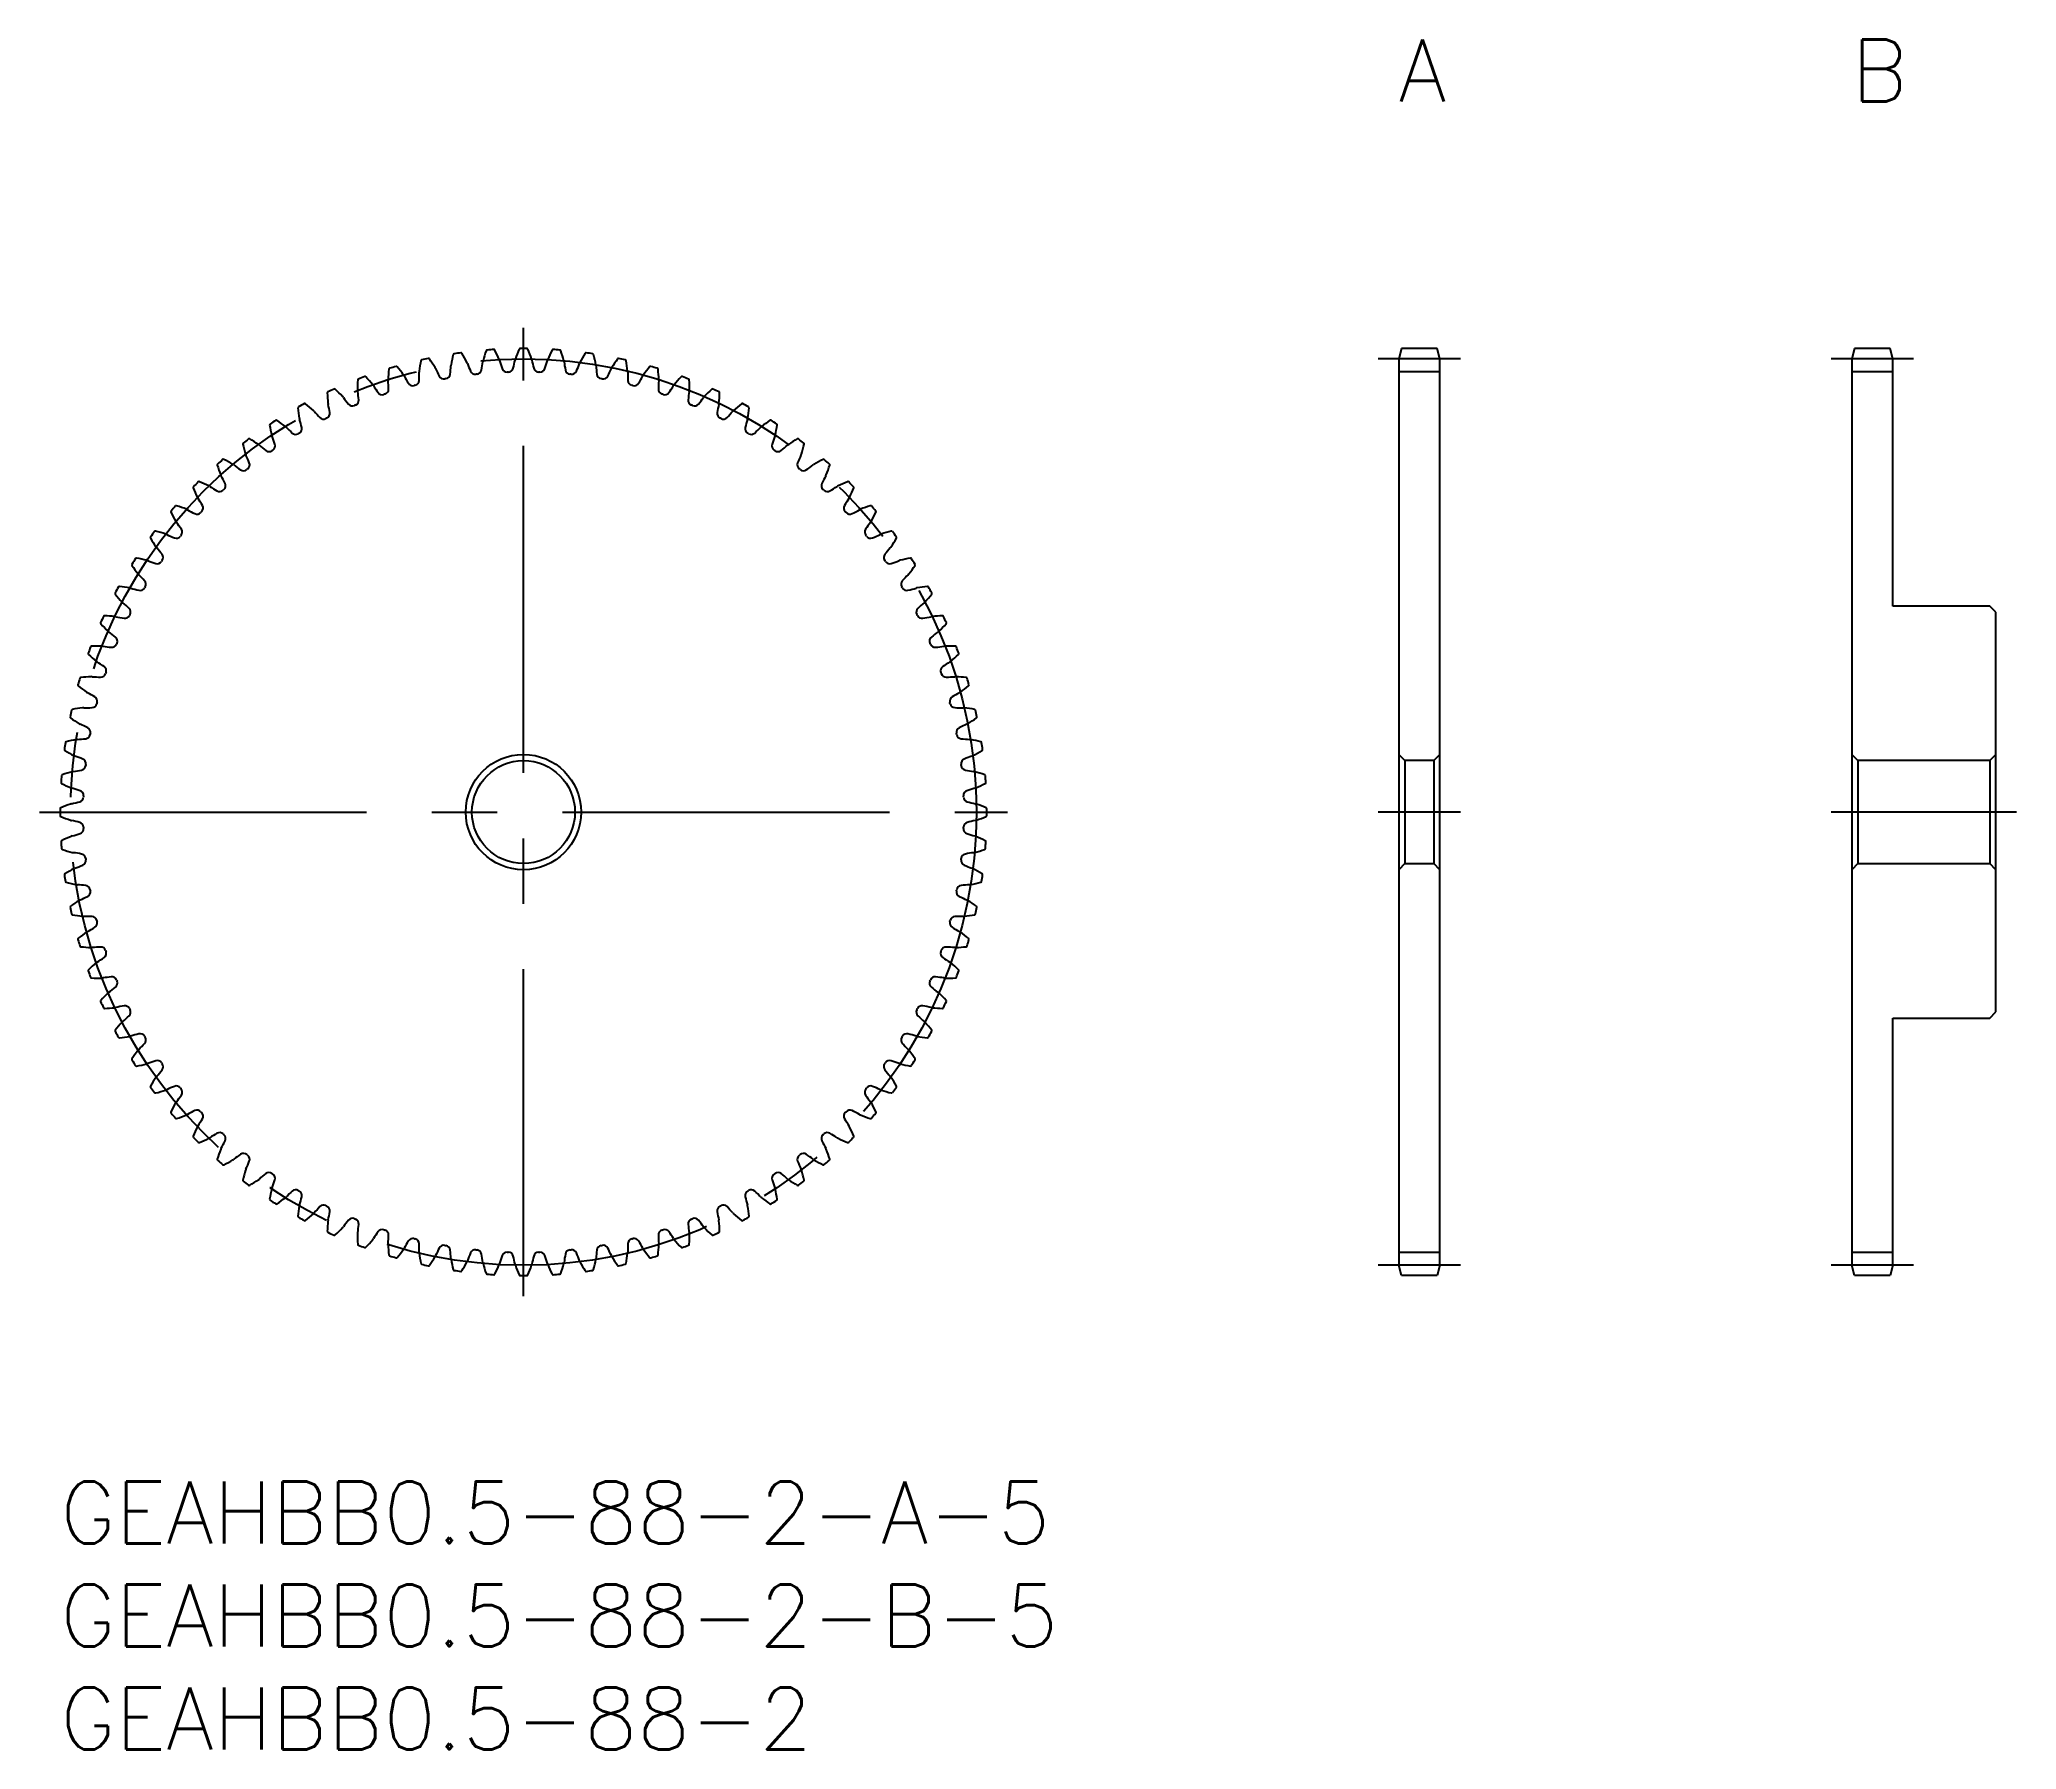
# Model space of a CAD drawing. Extents: x -1 to 95, y -13 to 70.
import ezdxf

# ---------------------------------------------------------------- set-up
doc = ezdxf.new("R2010")
doc.units = 0
doc.header["$LTSCALE"] = 0.5
doc.linetypes.add('CENTER', pattern=[50.8, 31.75, -6.35, 6.35, -6.35])
for name, color, linetype in [('MSM_CENTER', 1, 'CENTER'), ('MSM_CONTINUOUS', 7, 'CONTINUOUS'), ('MSM_PART_NUMBER', 7, 'CONTINUOUS')]:
    doc.layers.add(name, color=color, linetype=linetype)
doc.styles.get("Standard").update_dxf_attribs({"font": 'txt.shx', "height": 3, "bigfont": 'bigfont.shx'})

# ---------------------------------------------------------------- blocks, each defined once
blk = doc.blocks.new('*U2')
at = {"layer": 'MSM_PART_NUMBER'}
blk.add_text('GEAHBB0.5-88-2-A-5', height=3, dxfattribs=at).set_placement((0, -3))
blk = doc.blocks.new('*U3')
at = {"layer": 'MSM_PART_NUMBER'}
blk.add_text('GEAHBB0.5-88-2-B-5', height=3, dxfattribs=at).set_placement((0, -8))
blk = doc.blocks.new('*U4')
at = {"layer": 'MSM_PART_NUMBER'}
blk.add_text('GEAHBB0.5-88-2', height=3, dxfattribs=at).set_placement((0, -13))
blk = doc.blocks.new('*U5')
at = {"layer": 'MSM_PART_NUMBER'}
blk.add_text('A', height=3, dxfattribs=at).set_placement((65, 67))
blk = doc.blocks.new('*U6')
at = {"layer": 'MSM_PART_NUMBER'}
blk.add_text('B', height=3, dxfattribs=at).set_placement((87, 67))

msp = doc.modelspace()

# ---------------------------------------------------------------- linework, layer by layer
at = {"layer": 'MSM_CENTER'}
for p, q in [((22.5, 9), (22.5, 56)), ((68, 54.5), (64, 54.5)), ((90, 54.5), (86, 54.5)), ((-1, 32.5), (46, 32.5)), ((68, 32.5), (64, 32.5)), ((95, 32.5), (86, 32.5)), ((68, 10.5), (64, 10.5)), ((90, 10.5), (86, 10.5))]:
    msp.add_line(p, q, dxfattribs=at)
msp.add_circle((22.5, 32.5), 22, dxfattribs=at)
at = {"layer": 'MSM_CONTINUOUS'}
for p, q in [((65.134, 55), (65, 54.5)), ((66.866, 55), (65.134, 55)), ((67, 54.5), (66.866, 55)), ((87.134, 55), (87, 54.5)), ((88.866, 55), (87.134, 55)), ((89, 54.5), (88.866, 55)), ((65, 54.5), (65, 10.5)), ((67, 53.875), (65, 53.875)), ((67, 10.5), (67, 54.5)), ((87, 54.5), (87, 10.5)), ((89, 53.875), (87, 53.875)), ((89, 42.5), (89, 54.5)), ((93.7, 42.5), (89, 42.5)), ((94, 42.2), (93.7, 42.5)), ((94, 22.8), (94, 42.2)), ((65, 35.3), (65.3, 35)), ((65.3, 35), (65.3, 30)), ((66.7, 35), (65.3, 35)), ((66.7, 35), (67, 35.3)), ((66.7, 35), (66.7, 30)), ((87, 35.3), (87.3, 35)), ((87.3, 35), (87.3, 30)), ((93.7, 35), (87.3, 35)), ((93.7, 35), (94, 35.3)), ((93.7, 35), (93.7, 30)), ((65.3, 30), (65, 29.7)), ((65.3, 30), (66.7, 30)), ((67, 29.7), (66.7, 30)), ((87.3, 30), (87, 29.7)), ((87.3, 30), (93.7, 30)), ((94, 29.7), (93.7, 30)), ((89, 10.5), (89, 22.5)), ((89, 22.5), (93.7, 22.5)), ((93.7, 22.5), (94, 22.8)), ((67, 11.125), (65, 11.125)), ((89, 11.125), (87, 11.125)), ((65.134, 10), (65, 10.5)), ((66.866, 10), (65.134, 10)), ((67, 10.5), (66.866, 10)), ((87.134, 10), (87, 10.5)), ((88.866, 10), (87.134, 10)), ((89, 10.5), (88.866, 10))]:
    msp.add_line(p, q, dxfattribs=at)
for radius in [2.8, 2.5]:
    msp.add_circle((22.5, 32.5), radius, dxfattribs=at)
for centre, radius, start, end in [((19.141, 54.697), 0.05, 98.60482, 165.25173), ((22.5, 32.5), 22.5, 97.75882, 98.60482), ((19.469, 54.744), 0.05, 31.1119, 97.75882), ((13.233, 50.981), 7.333, 27.15909, 31.1119), ((27.626, 52.528), 7.333, 161.16082, 165.11364), ((20.733, 54.88), 0.05, 94.51391, 161.16082), ((22.5, 32.5), 22.5, 93.66791, 94.51391), ((21.064, 54.904), 0.05, 27.021, 93.66791), ((14.576, 51.595), 7.333, 23.06818, 27.021), ((29.042, 52.112), 7.333, 157.06991, 161.02273), ((22.334, 54.949), 0.05, 90.423, 157.06991), ((22.5, 32.5), 22.5, 89.577, 90.423), ((22.666, 54.949), 0.05, 22.93009, 89.577), ((15.958, 52.112), 7.333, 18.97727, 22.93009), ((30.424, 51.595), 7.333, 152.979, 156.93182), ((23.936, 54.904), 0.05, 86.33209, 152.979), ((22.5, 32.5), 22.5, 85.48609, 86.33209), ((24.267, 54.88), 0.05, 18.83918, 85.48609), ((17.374, 52.528), 7.333, 14.88636, 18.83918), ((31.767, 50.981), 7.333, 148.8881, 152.84091), ((25.531, 54.744), 0.05, 82.24118, 148.8881), ((22.5, 32.5), 22.5, 81.39518, 82.24118), ((25.859, 54.697), 0.05, 14.74827, 81.39518), ((23.252, 53.16), 7.333, 173.43355, 177.38636), ((16.016, 53.993), 0.05, 106.78663, 173.43355), ((22.5, 32.5), 22.5, 105.94064, 106.78663), ((16.334, 54.087), 0.05, 39.29372, 105.94064), ((10.698, 49.474), 7.333, 35.34091, 39.29372), ((10.669, 53.762), 6.769, 357.34911, 0.79408), ((17.853, 53.862), 0.415, 173.29529, 180.79391), ((24.724, 53.054), 7.333, 169.34264, 173.29546), ((17.566, 54.401), 0.05, 102.69572, 169.34264), ((22.5, 32.5), 22.5, 101.84973, 102.69572), ((17.89, 54.472), 0.05, 35.20281, 101.84973), ((11.939, 50.273), 7.333, 31.25, 35.20281), ((17.853, 53.862), 0.415, 23.75155, 31.25018), ((24.429, 56.756), 6.769, 203.75137, 207.19635), ((12.216, 54.552), 6.769, 353.2582, 356.70317), ((19.389, 54.139), 0.415, 169.20437, 176.703), ((26.184, 52.843), 7.333, 165.25173, 169.20455), ((19.389, 54.139), 0.415, 19.66064, 27.15927), ((26.154, 56.556), 6.769, 199.66047, 203.10544), ((20.158, 53.998), 0.25, 203.10544, 276.21696), ((20.219, 54.004), 0.25, 276.05576, 349.16729), ((13.816, 55.23), 6.769, 349.16729, 352.61226), ((20.94, 54.306), 0.415, 165.11346, 172.61209), ((20.94, 54.306), 0.415, 15.56973, 23.06836), ((27.861, 56.234), 6.769, 195.56956, 199.01453), ((21.698, 54.11), 0.25, 199.01453, 272.12606), ((22.5, 32.5), 21.375, 91.96485, 92.12606), ((21.759, 54.112), 0.25, 271.96485, 345.07638), ((15.459, 55.791), 6.769, 345.07638, 348.52135), ((22.5, 54.361), 0.415, 161.02255, 168.52118), ((22.5, 54.361), 0.415, 11.47882, 18.97745), ((29.541, 55.791), 6.769, 191.47865, 194.92362), ((23.241, 54.112), 0.25, 194.92362, 268.03515), ((22.5, 32.5), 21.375, 87.87394, 88.03515), ((23.302, 54.11), 0.25, 267.87399, 340.98547), ((17.139, 56.234), 6.769, 340.98547, 344.43044), ((24.06, 54.306), 0.415, 156.93166, 164.43027), ((24.06, 54.306), 0.415, 7.38791, 14.88653), ((31.184, 55.23), 6.769, 187.38774, 190.83271), ((24.781, 54.004), 0.25, 190.83271, 263.94424), ((24.842, 53.998), 0.25, 263.78308, 336.89456), ((18.846, 56.556), 6.769, 336.89456, 340.33953), ((25.611, 54.139), 0.415, 152.84073, 160.33936), ((18.816, 52.843), 7.333, 10.79545, 14.74827), ((25.611, 54.139), 0.415, 3.297, 10.79562), ((32.784, 54.552), 6.769, 183.29683, 186.7418), ((20.571, 56.756), 6.769, 332.80365, 336.24863), ((27.147, 53.862), 0.415, 148.74982, 156.24845), ((33.061, 50.273), 7.333, 144.79719, 148.75), ((27.11, 54.472), 0.05, 78.15027, 144.79719), ((22.5, 32.5), 22.5, 77.30428, 78.15027), ((27.434, 54.401), 0.05, 10.65736, 77.30428), ((20.276, 53.054), 7.333, 6.70454, 10.65736), ((27.147, 53.862), 0.415, 359.20609, 6.70471), ((34.331, 53.762), 6.769, 179.20592, 182.65089), ((34.302, 49.474), 7.333, 140.70628, 144.65909), ((28.666, 54.087), 0.05, 74.05936, 140.70628), ((22.5, 32.5), 22.5, 73.21337, 74.05936), ((28.984, 53.993), 0.05, 6.56645, 73.21337), ((21.748, 53.16), 7.333, 2.61364, 6.56645), ((13.023, 52.852), 0.05, 114.96845, 181.61537), ((20.304, 53.057), 7.333, 181.61537, 185.56818), ((22.5, 32.5), 22.5, 114.12246, 114.96845), ((13.325, 52.99), 0.05, 47.47554, 114.12246), ((8.402, 47.622), 7.333, 43.52273, 47.47554), ((21.776, 53.161), 7.333, 177.52446, 181.47727), ((14.86, 52.983), 0.415, 181.4771, 188.97572), ((14.499, 53.476), 0.05, 110.87754, 177.52446), ((7.764, 51.862), 6.769, 5.53093, 8.9759), ((22.5, 32.5), 22.5, 110.03155, 110.87754), ((14.81, 53.592), 0.05, 43.38463, 110.03155), ((9.517, 48.589), 7.333, 39.43182, 43.38463), ((14.86, 52.983), 0.415, 31.93337, 39.43199), ((20.957, 56.783), 6.769, 211.93319, 215.37816), ((15.642, 53.009), 0.25, 215.37816, 288.48969), ((15.7, 53.028), 0.25, 288.32849, 1.44002), ((16.341, 53.476), 0.415, 177.38619, 184.88481), ((9.183, 52.864), 6.769, 1.44002, 4.88499), ((16.341, 53.476), 0.415, 27.84246, 35.34108), ((22.694, 56.831), 6.769, 207.84228, 211.28725), ((17.123, 53.446), 0.25, 211.28725, 284.39878), ((22.5, 32.5), 21.375, 104.23758, 104.39878), ((17.181, 53.461), 0.25, 284.23758, 357.34911), ((18.63, 53.776), 0.25, 207.19634, 280.30787), ((22.5, 32.5), 21.375, 100.14667, 100.30787), ((18.69, 53.787), 0.25, 280.14667, 353.2582), ((22.5, 32.5), 21.375, 96.05576, 96.21696), ((22.5, 32.5), 21.375, 83.78304, 83.94424), ((26.31, 53.787), 0.25, 186.7418, 259.85333), ((22.5, 32.5), 21.375, 79.69213, 79.85333), ((26.37, 53.776), 0.25, 259.69217, 332.80366), ((27.819, 53.461), 0.25, 182.65089, 255.76242), ((22.5, 32.5), 21.375, 75.60122, 75.76242), ((27.877, 53.446), 0.25, 255.60126, 328.71275), ((22.306, 56.831), 6.769, 328.71275, 332.15772), ((28.659, 53.476), 0.415, 144.65891, 152.15754), ((35.817, 52.864), 6.769, 175.11501, 178.55998), ((29.3, 53.028), 0.25, 178.55998, 251.67151), ((28.659, 53.476), 0.415, 355.11519, 2.6138), ((29.358, 53.009), 0.25, 251.51035, 324.62184), ((24.043, 56.783), 6.769, 324.62184, 328.06681), ((30.14, 52.983), 0.415, 140.56802, 148.06663), ((35.483, 48.589), 7.333, 136.61537, 140.56818), ((30.19, 53.592), 0.05, 69.96845, 136.61537), ((22.5, 32.5), 22.5, 69.12246, 69.96845), ((37.236, 51.862), 6.769, 171.0241, 174.46907), ((30.501, 53.476), 0.05, 2.47554, 69.12246), ((30.14, 52.983), 0.415, 351.02428, 358.52289), ((23.224, 53.161), 7.333, 358.52273, 2.47554), ((36.598, 47.622), 7.333, 132.52446, 136.47727), ((31.675, 52.99), 0.05, 65.87754, 132.52446), ((22.5, 32.5), 22.5, 65.03155, 65.87754), ((24.696, 53.057), 7.333, 354.43182, 358.38463), ((31.977, 52.852), 0.05, 358.38463, 65.03155), ((11.596, 52.124), 0.05, 119.05936, 185.70628), ((18.843, 52.848), 7.333, 185.70628, 189.65909), ((22.5, 32.5), 22.5, 118.21337, 119.05936), ((11.887, 52.283), 0.05, 51.56645, 118.21337), ((7.359, 46.578), 7.333, 47.61364, 51.56645), ((12.023, 51.687), 0.415, 40.11519, 47.61381), ((17.517, 56.316), 6.769, 220.11501, 223.55998), ((12.847, 51.851), 0.25, 296.51031, 9.62184), ((13.418, 52.386), 0.415, 185.568, 193.06663), ((6.42, 50.762), 6.769, 9.62184, 13.06681), ((13.418, 52.386), 0.415, 36.02428, 43.5229), ((19.229, 56.611), 6.769, 216.0241, 219.46907), ((14.196, 52.467), 0.25, 219.46907, 292.5806), ((22.5, 32.5), 21.375, 112.4194, 112.5806), ((14.253, 52.491), 0.25, 292.4194, 5.53093), ((22.5, 32.5), 21.375, 108.32849, 108.48969), ((22.5, 32.5), 21.375, 71.51031, 71.67151), ((30.747, 52.491), 0.25, 174.46907, 247.5806), ((22.5, 32.5), 21.375, 67.4194, 67.5806), ((30.804, 52.467), 0.25, 247.41944, 320.53093), ((25.771, 56.611), 6.769, 320.53093, 323.9759), ((31.582, 52.386), 0.415, 136.4771, 143.97572), ((32.153, 51.851), 0.25, 170.37816, 243.48969), ((38.58, 50.762), 6.769, 166.93319, 170.37816), ((31.582, 52.386), 0.415, 346.93337, 354.43198), ((27.483, 56.316), 6.769, 316.44002, 319.88499), ((32.977, 51.687), 0.415, 132.3862, 139.88481), ((37.641, 46.578), 7.333, 128.43355, 132.38636), ((33.113, 52.283), 0.05, 61.78663, 128.43355), ((22.5, 32.5), 22.5, 60.94064, 61.78663), ((26.157, 52.848), 7.333, 350.34091, 354.29372), ((33.404, 52.124), 0.05, 354.29372, 60.94064), ((10.224, 51.296), 0.05, 123.15027, 189.79719), ((17.401, 52.535), 7.333, 189.79719, 193.75), ((22.5, 32.5), 22.5, 122.30428, 123.15027), ((10.502, 51.475), 0.05, 55.65736, 122.30428), ((6.394, 45.462), 7.333, 51.70455, 55.65736), ((10.681, 50.891), 0.415, 44.20609, 51.70472), ((15.831, 55.9), 6.769, 224.20592, 227.65089), ((11.439, 51.082), 0.25, 227.65089, 300.76242), ((22.5, 32.5), 21.375, 120.60122, 120.76242), ((12.023, 51.687), 0.415, 189.65891, 197.15754), ((11.492, 51.113), 0.25, 300.60123, 13.71275), ((5.158, 49.568), 6.769, 13.71275, 17.15772), ((12.793, 51.824), 0.25, 223.55998, 296.67151), ((22.5, 32.5), 21.375, 116.51031, 116.67151), ((22.5, 32.5), 21.375, 63.32849, 63.48969), ((32.207, 51.824), 0.25, 243.32853, 316.44002), ((33.508, 51.113), 0.25, 166.28725, 239.39878), ((39.842, 49.568), 6.769, 162.84228, 166.28725), ((32.977, 51.687), 0.415, 342.84246, 350.34107), ((22.5, 32.5), 21.375, 59.23758, 59.39878), ((33.561, 51.082), 0.25, 239.23762, 312.34911), ((29.169, 55.9), 6.769, 312.34911, 315.79408), ((34.319, 50.891), 0.415, 128.29528, 135.79391), ((38.606, 45.462), 7.333, 124.34264, 128.29545), ((34.498, 51.475), 0.05, 57.69572, 124.34264), ((22.5, 32.5), 22.5, 56.84973, 57.69572), ((27.599, 52.535), 7.333, 346.25, 350.20281), ((34.776, 51.296), 0.05, 350.20281, 56.84973), ((8.914, 50.372), 0.05, 127.24118, 193.8881), ((15.984, 52.121), 7.333, 193.8881, 197.84091), ((22.5, 32.5), 22.5, 126.39518, 127.24118), ((9.179, 50.571), 0.05, 59.74827, 126.39518), ((5.51, 44.279), 7.333, 55.79545, 59.74827), ((9.399, 50.001), 0.415, 48.297, 55.79563), ((14.179, 55.365), 6.769, 228.29683, 231.7418), ((10.142, 50.246), 0.25, 231.7418, 304.85333), ((10.681, 50.891), 0.415, 193.74984, 201.24845), ((22.5, 32.5), 21.375, 124.69213, 124.85333), ((3.985, 48.287), 6.769, 17.80365, 21.24863), ((10.192, 50.281), 0.25, 304.69214, 17.80366), ((34.808, 50.281), 0.25, 162.19634, 235.30787), ((41.015, 48.287), 6.769, 158.75137, 162.19635), ((22.5, 32.5), 21.375, 55.14667, 55.30787), ((34.319, 50.891), 0.415, 338.75155, 346.25016), ((34.858, 50.246), 0.25, 235.14671, 308.2582), ((30.821, 55.365), 6.769, 308.2582, 311.70317), ((35.601, 50.001), 0.415, 124.20437, 131.703), ((39.49, 44.279), 7.333, 120.25173, 124.20455), ((35.821, 50.571), 0.05, 53.60482, 120.25173), ((22.5, 32.5), 22.5, 52.75882, 53.60482), ((29.016, 52.121), 7.333, 342.15909, 346.1119), ((36.086, 50.372), 0.05, 346.1119, 52.75882), ((7.674, 49.358), 0.05, 131.33209, 197.979), ((14.601, 51.606), 7.333, 197.979, 201.93182), ((22.5, 32.5), 22.5, 130.48609, 131.33209), ((7.924, 49.575), 0.05, 63.83918, 130.48609), ((4.713, 43.037), 7.333, 59.88636, 63.83918), ((8.184, 49.022), 0.415, 52.38791, 59.88654), ((12.569, 54.713), 6.769, 232.38774, 235.83271), ((8.907, 49.319), 0.25, 235.83271, 308.94424), ((9.399, 50.001), 0.415, 197.84073, 205.33936), ((2.906, 46.926), 6.769, 21.89456, 25.33953), ((22.5, 32.5), 21.375, 128.78304, 128.94424), ((8.955, 49.357), 0.25, 308.78303, 21.89456), ((36.045, 49.357), 0.25, 158.10544, 231.21696), ((42.094, 46.926), 6.769, 154.66047, 158.10544), ((22.5, 32.5), 21.375, 51.05576, 51.21696), ((36.093, 49.319), 0.25, 231.0558, 304.16729), ((35.601, 50.001), 0.415, 334.66064, 342.15925), ((32.431, 54.713), 6.769, 304.16729, 307.61226), ((36.816, 49.022), 0.415, 120.11346, 127.61209), ((40.287, 43.037), 7.333, 116.16082, 120.11364), ((37.076, 49.575), 0.05, 49.51391, 116.16082), ((22.5, 32.5), 22.5, 48.66791, 49.51391), ((30.399, 51.606), 7.333, 338.06818, 342.021), ((37.326, 49.358), 0.05, 342.021, 48.66791), ((6.509, 48.257), 0.05, 135.423, 202.06991), ((13.258, 50.994), 7.333, 202.06991, 206.02273), ((22.5, 32.5), 22.5, 134.577, 135.423), ((6.743, 48.491), 0.05, 67.93009, 134.577), ((4.006, 41.742), 7.333, 63.97727, 67.93009), ((7.042, 47.958), 0.415, 56.47882, 63.97745), ((11.009, 53.948), 6.769, 236.47865, 239.92362), ((7.742, 48.306), 0.25, 239.92362, 313.03515), ((8.184, 49.022), 0.415, 201.93166, 209.43027), ((1.926, 45.492), 6.769, 25.98547, 29.43044), ((22.5, 32.5), 21.375, 132.87394, 133.03515), ((7.787, 48.348), 0.25, 312.87395, 25.98547), ((37.213, 48.348), 0.25, 154.01453, 227.12606), ((43.074, 45.492), 6.769, 150.56956, 154.01453), ((22.5, 32.5), 21.375, 46.96485, 47.12606), ((37.258, 48.306), 0.25, 226.96489, 300.07638), ((36.816, 49.022), 0.415, 330.56973, 338.06834), ((33.991, 53.948), 6.769, 300.07638, 303.52135), ((37.958, 47.958), 0.415, 116.02257, 123.52118), ((40.994, 41.742), 7.333, 112.06991, 116.02273), ((38.257, 48.491), 0.05, 45.423, 112.06991), ((22.5, 32.5), 22.5, 44.577, 45.423), ((31.742, 50.994), 7.333, 333.97727, 337.93009), ((38.491, 48.257), 0.05, 337.93009, 44.577), ((5.425, 47.076), 0.05, 139.51391, 206.16082), ((11.963, 50.287), 7.333, 206.16082, 210.11364), ((22.5, 32.5), 22.5, 138.66791, 139.51391), ((5.642, 47.326), 0.05, 72.021, 138.66791), ((3.394, 40.399), 7.333, 68.06818, 72.021), ((5.978, 46.816), 0.415, 60.56973, 68.06836), ((9.508, 53.074), 6.769, 240.56956, 244.01453), ((6.652, 47.213), 0.25, 244.01453, 317.12606), ((7.042, 47.958), 0.415, 206.02257, 213.52118), ((1.052, 43.991), 6.769, 30.07638, 33.52135), ((22.5, 32.5), 21.375, 136.96485, 137.12606), ((6.694, 47.258), 0.25, 316.96484, 30.07638), ((38.306, 47.258), 0.25, 149.92362, 223.03515), ((43.948, 43.991), 6.769, 146.47865, 149.92362), ((22.5, 32.5), 21.375, 42.87394, 43.03515), ((38.348, 47.213), 0.25, 222.87398, 295.98547), ((37.958, 47.958), 0.415, 326.47882, 333.97744), ((35.492, 53.074), 6.769, 295.98547, 299.43044), ((39.022, 46.816), 0.415, 111.93164, 119.43027), ((41.606, 40.399), 7.333, 107.979, 111.93182), ((39.358, 47.326), 0.05, 41.33209, 107.979), ((33.037, 50.287), 7.333, 329.88636, 333.83918), ((22.5, 32.5), 22.5, 40.48609, 41.33209), ((39.575, 47.076), 0.05, 333.83918, 40.48609), ((22.5, 32.5), 22.5, 142.75882, 143.60482), ((4.628, 46.086), 0.05, 76.1119, 142.75882), ((2.879, 39.016), 7.333, 72.15909, 76.1119), ((5.978, 46.816), 0.415, 210.11348, 217.61209), ((0.287, 42.431), 6.769, 34.16729, 37.61226), ((5.681, 46.093), 0.25, 321.05575, 34.16729), ((39.319, 46.093), 0.25, 145.83271, 218.94424), ((44.713, 42.431), 6.769, 142.38774, 145.83271), ((39.022, 46.816), 0.415, 322.38791, 329.88653), ((42.121, 39.016), 7.333, 103.8881, 107.84091), ((40.372, 46.086), 0.05, 37.24118, 103.8881), ((22.5, 32.5), 22.5, 36.39518, 37.24118), ((4.429, 45.821), 0.05, 143.60482, 210.25173), ((10.721, 49.49), 7.333, 210.25173, 214.20455), ((4.999, 45.601), 0.415, 214.20438, 221.703), ((-0.365, 40.821), 6.769, 38.2582, 41.70317), ((4.999, 45.601), 0.415, 64.66064, 72.15927), ((8.074, 52.094), 6.769, 244.66047, 248.10544), ((5.643, 46.045), 0.25, 248.10544, 321.21696), ((22.5, 32.5), 21.375, 141.05576, 141.21696), ((22.5, 32.5), 21.375, 38.78304, 38.94424), ((39.357, 46.045), 0.25, 218.78308, 291.89459), ((36.926, 52.094), 6.769, 291.89456, 295.33953), ((40.001, 45.601), 0.415, 107.84075, 115.33936), ((45.365, 40.821), 6.769, 138.29683, 141.7418), ((40.001, 45.601), 0.415, 318.297, 325.79562), ((34.279, 49.49), 7.333, 325.79545, 329.74827), ((40.571, 45.821), 0.05, 329.74827, 36.39518), ((3.525, 44.498), 0.05, 147.69572, 214.34264), ((22.5, 32.5), 22.5, 146.84973, 147.69572), ((9.538, 48.606), 7.333, 214.34264, 218.29546), ((3.704, 44.776), 0.05, 80.20281, 146.84973), ((2.465, 37.599), 7.333, 76.25, 80.20281), ((4.109, 44.319), 0.415, 68.75155, 76.25018), ((6.713, 51.015), 6.769, 248.75137, 252.19635), ((4.719, 44.808), 0.25, 252.19634, 325.30787), ((22.5, 32.5), 21.375, 145.14667, 145.30787), ((4.754, 44.858), 0.25, 325.14666, 38.2582), ((40.246, 44.858), 0.25, 141.7418, 214.85333), ((22.5, 32.5), 21.375, 34.69213, 34.85333), ((40.281, 44.808), 0.25, 214.69217, 287.80366), ((38.287, 51.015), 6.769, 287.80365, 291.24863), ((40.891, 44.319), 0.415, 103.74984, 111.24845), ((42.535, 37.599), 7.333, 99.79719, 103.75), ((35.462, 48.606), 7.333, 321.70454, 325.65736), ((41.296, 44.776), 0.05, 33.15027, 99.79719), ((22.5, 32.5), 22.5, 32.30428, 33.15027), ((41.475, 44.498), 0.05, 325.65736, 32.30428), ((22.5, 32.5), 22.5, 150.94064, 151.78663), ((2.876, 43.404), 0.05, 84.29372, 150.94064), ((2.152, 36.157), 7.333, 80.34091, 84.29372), ((3.313, 42.977), 0.415, 72.84246, 80.34108), ((5.432, 49.842), 6.769, 252.84228, 256.28725), ((4.109, 44.319), 0.415, 218.29529, 225.79391), ((-0.9, 39.169), 6.769, 42.34911, 45.79408), ((3.887, 43.508), 0.25, 256.28725, 329.39878), ((3.918, 43.561), 0.25, 329.23757, 42.34911), ((22.5, 32.5), 21.375, 149.23758, 149.39878), ((41.082, 43.561), 0.25, 137.65089, 210.76242), ((22.5, 32.5), 21.375, 30.60122, 30.76242), ((45.9, 39.169), 6.769, 134.20592, 137.65089), ((41.113, 43.508), 0.25, 210.60126, 283.71275), ((39.568, 49.842), 6.769, 283.71275, 287.15772), ((40.891, 44.319), 0.415, 314.20609, 321.70471), ((41.687, 42.977), 0.415, 99.65893, 107.15754), ((42.848, 36.157), 7.333, 95.70628, 99.65909), ((42.124, 43.404), 0.05, 29.05936, 95.70628), ((22.5, 32.5), 22.5, 28.21337, 29.05936), ((2.717, 43.113), 0.05, 151.78663, 218.43355), ((8.422, 47.641), 7.333, 218.43355, 222.38636), ((3.313, 42.977), 0.415, 222.38619, 229.88481), ((-1.316, 37.483), 6.769, 46.44002, 49.88499), ((3.176, 42.207), 0.25, 333.32848, 46.44002), ((41.824, 42.207), 0.25, 133.55998, 206.67151), ((46.316, 37.483), 6.769, 130.11501, 133.55998), ((41.687, 42.977), 0.415, 310.11519, 317.6138), ((36.578, 47.641), 7.333, 317.61364, 321.56645), ((42.283, 43.113), 0.05, 321.56645, 28.21337), ((2.01, 41.675), 0.05, 155.87754, 222.52446), ((22.5, 32.5), 22.5, 155.03155, 155.87754), ((7.378, 46.598), 7.333, 222.52446, 226.47727), ((2.148, 41.977), 0.05, 88.38463, 155.03155), ((1.943, 34.696), 7.333, 84.43182, 88.38463), ((2.614, 41.582), 0.415, 226.47711, 233.97572), ((2.614, 41.582), 0.415, 76.93337, 84.43199), ((4.238, 48.58), 6.769, 256.93319, 260.37816), ((3.149, 42.153), 0.25, 260.37816, 333.48969), ((22.5, 32.5), 21.375, 153.32849, 153.48969), ((22.5, 32.5), 21.375, 26.51031, 26.67151), ((41.851, 42.153), 0.25, 206.51035, 279.62184), ((40.762, 48.58), 6.769, 279.62184, 283.06681), ((42.386, 41.582), 0.415, 95.568, 103.06663), ((43.057, 34.696), 7.333, 91.61537, 95.56818), ((42.386, 41.582), 0.415, 306.02428, 313.52289), ((37.622, 46.598), 7.333, 313.52273, 317.47554), ((42.852, 41.977), 0.05, 24.96845, 91.61537), ((22.5, 32.5), 22.5, 24.12246, 24.96845), ((42.99, 41.675), 0.05, 317.47554, 24.12246), ((22.5, 32.5), 22.5, 159.12246, 159.96845), ((1.524, 40.501), 0.05, 92.47554, 159.12246), ((1.839, 33.224), 7.333, 88.52273, 92.47554), ((2.017, 40.14), 0.415, 81.02428, 88.5229), ((3.138, 47.236), 6.769, 261.0241, 264.46907), ((-1.611, 35.771), 6.769, 50.53093, 53.9759), ((2.509, 40.747), 0.25, 264.46907, 337.5806), ((2.533, 40.804), 0.25, 337.41939, 50.53093), ((22.5, 32.5), 21.375, 157.4194, 157.5806), ((42.467, 40.804), 0.25, 129.46907, 202.5806), ((22.5, 32.5), 21.375, 22.4194, 22.5806), ((42.491, 40.747), 0.25, 202.41944, 275.53093), ((46.611, 35.771), 6.769, 126.0241, 129.46907), ((41.862, 47.236), 6.769, 275.53093, 278.9759), ((42.983, 40.14), 0.415, 91.4771, 98.97572), ((43.161, 33.224), 7.333, 87.52446, 91.47727), ((43.476, 40.501), 0.05, 20.87754, 87.52446), ((22.5, 32.5), 22.5, 20.03155, 20.87754), ((1.408, 40.19), 0.05, 159.96845, 226.61537), ((6.411, 45.483), 7.333, 226.61537, 230.56818), ((2.017, 40.14), 0.415, 230.568, 238.06663), ((-1.783, 34.043), 6.769, 54.62184, 58.06681), ((1.991, 39.358), 0.25, 341.5103, 54.62184), ((43.009, 39.358), 0.25, 125.37816, 198.48969), ((46.783, 34.043), 6.769, 121.93319, 125.37816), ((42.983, 40.14), 0.415, 301.93337, 309.43198), ((38.589, 45.483), 7.333, 309.43182, 313.38463), ((43.592, 40.19), 0.05, 313.38463, 20.03155), ((0.913, 38.666), 0.05, 164.05936, 230.70628), ((22.5, 32.5), 22.5, 163.21337, 164.05936), ((5.526, 44.302), 7.333, 230.70628, 234.65909), ((1.007, 38.984), 0.05, 96.56645, 163.21337), ((1.84, 31.748), 7.333, 92.61364, 96.56645), ((1.524, 38.659), 0.415, 85.11519, 92.61381), ((2.136, 45.817), 6.769, 265.11501, 268.55998), ((1.972, 39.3), 0.25, 268.55998, 341.67151), ((22.5, 32.5), 21.375, 161.51031, 161.67151), ((22.5, 32.5), 21.375, 18.32849, 18.48969), ((43.028, 39.3), 0.25, 198.32853, 271.44002), ((42.864, 45.817), 6.769, 271.44002, 274.88499), ((43.476, 38.659), 0.415, 87.3862, 94.88481), ((43.16, 31.748), 7.333, 83.43355, 87.38636), ((39.474, 44.302), 7.333, 305.34091, 309.29372), ((43.993, 38.984), 0.05, 16.78663, 83.43355), ((22.5, 32.5), 22.5, 15.94064, 16.78663), ((44.087, 38.666), 0.05, 309.29372, 15.94064), ((22.5, 32.5), 22.5, 167.30428, 168.15027), ((0.599, 37.434), 0.05, 100.65736, 167.30428), ((1.946, 30.276), 7.333, 96.70455, 100.65736), ((1.138, 37.147), 0.415, 89.20609, 96.70472), ((1.238, 44.331), 6.769, 269.20592, 272.65089), ((1.524, 38.659), 0.415, 234.65891, 242.15754), ((-1.831, 32.306), 6.769, 58.71275, 62.15772), ((1.539, 37.819), 0.25, 272.65089, 345.76242), ((1.554, 37.877), 0.25, 345.6012, 58.71275), ((22.5, 32.5), 21.375, 165.60122, 165.76242), ((43.446, 37.877), 0.25, 121.28725, 194.39878), ((22.5, 32.5), 21.375, 14.23758, 14.39878), ((43.461, 37.819), 0.25, 194.23762, 267.34911), ((46.831, 32.306), 6.769, 117.84228, 121.28725), ((43.762, 44.331), 6.769, 267.34911, 270.79408), ((43.476, 38.659), 0.415, 297.84246, 305.34107), ((43.862, 37.147), 0.415, 83.29528, 90.79391), ((43.054, 30.276), 7.333, 79.34264, 83.29545), ((44.401, 37.434), 0.05, 12.69572, 79.34264), ((22.5, 32.5), 22.5, 11.84973, 12.69572), ((0.528, 37.11), 0.05, 168.15027, 234.79719), ((4.727, 43.061), 7.333, 234.79719, 238.75), ((1.138, 37.147), 0.415, 238.74982, 246.24845), ((-1.756, 30.571), 6.769, 62.80365, 66.24863), ((1.224, 36.37), 0.25, 349.69214, 62.80366), ((43.776, 36.37), 0.25, 117.19634, 190.30787), ((46.756, 30.571), 6.769, 113.75137, 117.19635), ((43.862, 37.147), 0.415, 293.75155, 301.25017), ((40.273, 43.061), 7.333, 301.25, 305.20281), ((44.472, 37.11), 0.05, 305.20281, 11.84973), ((22.5, 32.5), 22.5, 171.39518, 172.24118), ((0.256, 35.531), 0.05, 172.24118, 238.8881), ((0.303, 35.859), 0.05, 104.74827, 171.39518), ((2.157, 28.816), 7.333, 100.79545, 104.74827), ((0.861, 35.611), 0.415, 93.297, 100.79563), ((0.448, 42.784), 6.769, 273.29683, 276.7418), ((1.213, 36.31), 0.25, 276.7418, 349.85333), ((22.5, 32.5), 21.375, 169.69213, 169.85333), ((22.5, 32.5), 21.375, 10.14667, 10.30787), ((43.787, 36.31), 0.25, 190.14671, 263.2582), ((44.552, 42.784), 6.769, 263.2582, 266.70317), ((44.139, 35.611), 0.415, 79.20438, 86.703), ((42.843, 28.816), 7.333, 75.25173, 79.20455), ((44.697, 35.859), 0.05, 8.60482, 75.25173), ((22.5, 32.5), 22.5, 7.75882, 8.60482), ((44.744, 35.531), 0.05, 301.1119, 7.75882), ((4.019, 41.767), 7.333, 238.8881, 242.84091), ((0.861, 35.611), 0.415, 242.84075, 250.33936), ((-1.556, 28.846), 6.769, 66.89456, 70.33953), ((0.996, 34.781), 0.25, 280.83271, 353.94424), ((1.002, 34.842), 0.25, 353.78305, 66.89456), ((22.5, 32.5), 21.375, 173.78304, 173.94424), ((43.998, 34.842), 0.25, 113.10544, 186.21696), ((22.5, 32.5), 21.375, 6.05576, 6.21696), ((44.004, 34.781), 0.25, 186.0558, 259.16729), ((46.556, 28.846), 6.769, 109.66047, 113.10544), ((44.139, 35.611), 0.415, 289.66064, 297.15926), ((40.981, 41.767), 7.333, 297.15909, 301.1119), ((22.5, 32.5), 22.5, 175.48609, 176.33209), ((0.096, 33.936), 0.05, 176.33209, 242.979), ((0.12, 34.267), 0.05, 108.83918, 175.48609), ((3.405, 40.424), 7.333, 242.979, 246.93182), ((2.472, 27.374), 7.333, 104.88636, 108.83918), ((0.694, 34.06), 0.415, 246.93166, 254.43027), ((-1.234, 27.139), 6.769, 70.98547, 74.43044), ((0.694, 34.06), 0.415, 97.38791, 104.88654), ((-0.23, 41.184), 6.769, 277.38774, 280.83271), ((45.23, 41.184), 6.769, 259.16729, 262.61226), ((46.234, 27.139), 6.769, 105.56956, 109.01453), ((44.306, 34.06), 0.415, 75.11348, 82.61209), ((42.528, 27.374), 7.333, 71.16082, 75.11364), ((44.306, 34.06), 0.415, 285.56973, 293.06835), ((41.595, 40.424), 7.333, 293.06818, 297.021), ((44.88, 34.267), 0.05, 4.51391, 71.16082), ((44.904, 33.936), 0.05, 297.021, 3.66791), ((22.5, 32.5), 22.5, 3.66791, 4.51391), ((22.5, 32.5), 22.5, 179.577, 180.423), ((0.051, 32.666), 0.05, 112.93009, 179.577), ((2.888, 25.958), 7.333, 108.97727, 112.93009), ((0.639, 32.5), 0.415, 101.47882, 108.97745), ((-0.791, 39.541), 6.769, 281.47865, 284.92362), ((0.888, 33.241), 0.25, 284.92362, 358.03515), ((0.89, 33.302), 0.25, 357.87396, 70.98547), ((22.5, 32.5), 21.375, 177.87394, 178.03515), ((44.11, 33.302), 0.25, 109.01453, 182.12606), ((22.5, 32.5), 21.375, 1.96485, 2.12606), ((44.112, 33.241), 0.25, 181.96489, 255.07641), ((45.791, 39.541), 6.769, 255.07638, 258.52135), ((44.361, 32.5), 0.415, 71.02255, 78.52118), ((42.112, 25.958), 7.333, 67.06991, 71.02273), ((44.949, 32.666), 0.05, 0.423, 67.06991), ((22.5, 32.5), 22.5, 359.577, 0.423), ((0.051, 32.334), 0.05, 180.423, 247.06991), ((2.888, 39.042), 7.333, 247.06991, 251.02273), ((0.639, 32.5), 0.415, 251.02255, 258.52118), ((-0.791, 25.459), 6.769, 75.07638, 78.52135), ((0.888, 31.759), 0.25, 1.96487, 75.07638), ((0.89, 31.698), 0.25, 289.01453, 2.12606), ((22.5, 32.5), 21.375, 181.96485, 182.12606), ((22.5, 32.5), 21.375, 357.87394, 358.03515), ((44.11, 31.698), 0.25, 177.87398, 250.9855), ((44.112, 31.759), 0.25, 104.92362, 178.03515), ((45.791, 25.459), 6.769, 101.47865, 104.92362), ((44.361, 32.5), 0.415, 281.47882, 288.97744), ((42.112, 39.042), 7.333, 288.97727, 292.93009), ((44.949, 32.334), 0.05, 292.93009, 359.577), ((0.096, 31.064), 0.05, 117.021, 183.66791), ((22.5, 32.5), 22.5, 183.66791, 184.51391), ((0.12, 30.733), 0.05, 184.51391, 251.16082), ((3.405, 24.576), 7.333, 113.06818, 117.021), ((0.694, 30.94), 0.415, 105.56973, 113.06836), ((-1.234, 37.861), 6.769, 285.56956, 289.01453), ((46.234, 37.861), 6.769, 250.98547, 254.43044), ((44.306, 30.94), 0.415, 66.93164, 74.43027), ((41.595, 24.576), 7.333, 62.979, 66.93182), ((44.88, 30.733), 0.05, 288.83918, 355.48609), ((44.904, 31.064), 0.05, 356.33209, 62.979), ((22.5, 32.5), 22.5, 355.48609, 356.33209), ((2.472, 37.626), 7.333, 251.16082, 255.11364), ((0.694, 30.94), 0.415, 255.11346, 262.61209), ((-0.23, 23.816), 6.769, 79.16729, 82.61226), ((0.861, 29.389), 0.415, 109.66064, 117.15927), ((-1.556, 36.154), 6.769, 289.66047, 293.10544), ((0.996, 30.219), 0.25, 6.05578, 79.16729), ((1.002, 30.158), 0.25, 293.10544, 6.21696), ((22.5, 32.5), 21.375, 186.05576, 186.21696), ((43.998, 30.158), 0.25, 173.78307, 246.89459), ((22.5, 32.5), 21.375, 353.78304, 353.94424), ((44.004, 30.219), 0.25, 100.83271, 173.94424), ((46.556, 36.154), 6.769, 246.89456, 250.33953), ((45.23, 23.816), 6.769, 97.38774, 100.83271), ((44.139, 29.389), 0.415, 62.84075, 70.33936), ((44.306, 30.94), 0.415, 277.38791, 284.88653), ((42.528, 37.626), 7.333, 284.88636, 288.83918), ((0.256, 29.469), 0.05, 121.1119, 187.75882), ((22.5, 32.5), 22.5, 187.75882, 188.60482), ((4.019, 23.233), 7.333, 117.15909, 121.1119), ((0.303, 29.141), 0.05, 188.60482, 255.25173), ((2.157, 36.184), 7.333, 255.25173, 259.20455), ((0.861, 29.389), 0.415, 259.20438, 266.703), ((0.448, 22.216), 6.769, 83.2582, 86.70317), ((1.213, 28.69), 0.25, 10.14669, 83.2582), ((43.787, 28.69), 0.25, 96.7418, 169.85333), ((44.552, 22.216), 6.769, 93.29683, 96.7418), ((44.139, 29.389), 0.415, 273.297, 280.79562), ((42.843, 36.184), 7.333, 280.79545, 284.74827), ((40.981, 23.233), 7.333, 58.8881, 62.84091), ((44.697, 29.141), 0.05, 284.74827, 351.39518), ((22.5, 32.5), 22.5, 351.39518, 352.24118), ((44.744, 29.469), 0.05, 352.24118, 58.8881), ((0.528, 27.89), 0.05, 125.20281, 191.84973), ((22.5, 32.5), 22.5, 191.84973, 192.69572), ((4.727, 21.939), 7.333, 121.25, 125.20281), ((1.138, 27.853), 0.415, 113.75155, 121.25018), ((-1.756, 34.429), 6.769, 293.75137, 297.19635), ((1.224, 28.63), 0.25, 297.19634, 10.30787), ((22.5, 32.5), 21.375, 190.14667, 190.30787), ((43.776, 28.63), 0.25, 169.69216, 242.80366), ((22.5, 32.5), 21.375, 349.69213, 349.85333), ((46.756, 34.429), 6.769, 242.80365, 246.24863), ((43.862, 27.853), 0.415, 58.74984, 66.24845), ((40.273, 21.939), 7.333, 54.79719, 58.75), ((22.5, 32.5), 22.5, 347.30428, 348.15027), ((44.472, 27.89), 0.05, 348.15027, 54.79719), ((0.599, 27.566), 0.05, 192.69572, 259.34264), ((1.946, 34.724), 7.333, 259.34264, 263.29545), ((1.138, 27.853), 0.415, 263.29528, 270.79391), ((1.238, 20.669), 6.769, 87.34911, 90.79408), ((-1.831, 32.694), 6.769, 297.84228, 301.28725), ((1.539, 27.181), 0.25, 14.2376, 87.34911), ((1.554, 27.123), 0.25, 301.28725, 14.39878), ((22.5, 32.5), 21.375, 194.23758, 194.39878), ((43.446, 27.123), 0.25, 165.60125, 238.71277), ((22.5, 32.5), 21.375, 345.60122, 345.76242), ((43.461, 27.181), 0.25, 92.65089, 165.76242), ((46.831, 32.694), 6.769, 238.71275, 242.15772), ((43.762, 20.669), 6.769, 89.20592, 92.65089), ((43.862, 27.853), 0.415, 269.20609, 276.70471), ((43.054, 34.724), 7.333, 276.70455, 280.65736), ((44.401, 27.566), 0.05, 280.65736, 347.30428), ((0.913, 26.334), 0.05, 129.29372, 195.94064), ((22.5, 32.5), 22.5, 195.94064, 196.78663), ((5.526, 20.698), 7.333, 125.34091, 129.29372), ((1.007, 26.016), 0.05, 196.78663, 263.43355), ((1.84, 33.252), 7.333, 263.43355, 267.38636), ((1.524, 26.341), 0.415, 117.84246, 125.34108), ((1.524, 26.341), 0.415, 267.38619, 274.88481), ((2.136, 19.183), 6.769, 91.44002, 94.88499), ((1.972, 25.7), 0.25, 18.32851, 91.44002), ((43.028, 25.7), 0.25, 88.55998, 161.67151), ((42.864, 19.183), 6.769, 85.11501, 88.55998), ((43.476, 26.341), 0.415, 265.11519, 272.6138), ((43.16, 33.252), 7.333, 272.61364, 276.56645), ((43.476, 26.341), 0.415, 54.65893, 62.15754), ((39.474, 20.698), 7.333, 50.70628, 54.65909), ((43.993, 26.016), 0.05, 276.56645, 343.21337), ((22.5, 32.5), 22.5, 343.21337, 344.05936), ((44.087, 26.334), 0.05, 344.05936, 50.70628), ((6.411, 19.517), 7.333, 129.43182, 133.38463), ((2.017, 24.86), 0.415, 121.93337, 129.43199), ((-1.783, 30.957), 6.769, 301.93319, 305.37816), ((1.991, 25.642), 0.25, 305.37816, 18.48969), ((22.5, 32.5), 21.375, 198.32849, 198.48969), ((43.009, 25.642), 0.25, 161.51034, 234.62184), ((22.5, 32.5), 21.375, 341.51031, 341.67151), ((46.783, 30.957), 6.769, 234.62184, 238.06681), ((42.983, 24.86), 0.415, 50.568, 58.06663), ((38.589, 19.517), 7.333, 46.61537, 50.56818), ((1.408, 24.81), 0.05, 133.38463, 200.03155), ((22.5, 32.5), 22.5, 200.03155, 200.87754), ((1.524, 24.499), 0.05, 200.87754, 267.52446), ((1.839, 31.776), 7.333, 267.52446, 271.47727), ((2.017, 24.86), 0.415, 271.4771, 278.97572), ((3.138, 17.764), 6.769, 95.53093, 98.9759), ((-1.611, 29.229), 6.769, 306.0241, 309.46907), ((2.509, 24.253), 0.25, 22.41942, 95.53093), ((2.533, 24.196), 0.25, 309.46907, 22.5806), ((22.5, 32.5), 21.375, 202.4194, 202.5806), ((42.467, 24.196), 0.25, 157.41943, 230.53096), ((22.5, 32.5), 21.375, 337.4194, 337.5806), ((42.491, 24.253), 0.25, 84.46907, 157.5806), ((46.611, 29.229), 6.769, 230.53093, 233.9759), ((41.862, 17.764), 6.769, 81.0241, 84.46907), ((42.983, 24.86), 0.415, 261.02428, 268.52289), ((43.161, 31.776), 7.333, 268.52273, 272.47554), ((43.476, 24.499), 0.05, 272.47554, 339.12246), ((22.5, 32.5), 22.5, 339.12246, 339.96845), ((43.592, 24.81), 0.05, 339.96845, 46.61537), ((2.01, 23.325), 0.05, 137.47554, 204.12246), ((22.5, 32.5), 22.5, 204.12246, 204.96845), ((7.378, 18.402), 7.333, 133.52273, 137.47554), ((2.614, 23.418), 0.415, 126.02428, 133.5229), ((4.238, 16.42), 6.769, 99.62184, 103.06681), ((3.149, 22.847), 0.25, 26.51033, 99.62184), ((41.851, 22.847), 0.25, 80.37816, 153.48969), ((40.762, 16.42), 6.769, 76.93319, 80.37816), ((42.386, 23.418), 0.415, 46.47711, 53.97572), ((37.622, 18.402), 7.333, 42.52446, 46.47727), ((22.5, 32.5), 22.5, 335.03155, 335.87754), ((42.99, 23.325), 0.05, 335.87754, 42.52446), ((2.148, 23.023), 0.05, 204.96845, 271.61537), ((1.943, 30.304), 7.333, 271.61537, 275.56818), ((2.614, 23.418), 0.415, 275.568, 283.06663), ((8.422, 17.359), 7.333, 137.61364, 141.56645), ((3.313, 22.023), 0.415, 130.11519, 137.61381), ((-1.316, 27.517), 6.769, 310.11501, 313.55998), ((3.176, 22.793), 0.25, 313.55998, 26.67151), ((22.5, 32.5), 21.375, 206.51031, 206.67151), ((41.824, 22.793), 0.25, 153.32852, 226.44002), ((22.5, 32.5), 21.375, 333.32849, 333.48969), ((46.316, 27.517), 6.769, 226.44002, 229.88499), ((41.687, 22.023), 0.415, 42.3862, 49.88481), ((36.578, 17.359), 7.333, 38.43355, 42.38636), ((42.386, 23.418), 0.415, 256.93337, 264.43198), ((43.057, 30.304), 7.333, 264.43182, 268.38463), ((42.852, 23.023), 0.05, 268.38463, 335.03155), ((2.717, 21.887), 0.05, 141.56645, 208.21337), ((22.5, 32.5), 22.5, 208.21337, 209.05936), ((2.876, 21.596), 0.05, 209.05936, 275.70628), ((2.152, 28.843), 7.333, 275.70628, 279.65909), ((3.313, 22.023), 0.415, 279.65891, 287.15754), ((5.432, 15.158), 6.769, 103.71275, 107.15772), ((-0.9, 25.831), 6.769, 314.20592, 317.65089), ((3.887, 21.492), 0.25, 30.60124, 103.71275), ((22.5, 32.5), 21.375, 210.60122, 210.76242), ((3.918, 21.439), 0.25, 317.65089, 30.76242), ((41.082, 21.439), 0.25, 149.23762, 222.34911), ((22.5, 32.5), 21.375, 329.23758, 329.39878), ((41.113, 21.492), 0.25, 76.28725, 149.39878), ((45.9, 25.831), 6.769, 222.34911, 225.79408), ((39.568, 15.158), 6.769, 72.84228, 76.28725), ((41.687, 22.023), 0.415, 252.84246, 260.34107), ((42.848, 28.843), 7.333, 260.34091, 264.29372), ((42.124, 21.596), 0.05, 264.29372, 330.94064), ((22.5, 32.5), 22.5, 330.94064, 331.78663), ((42.283, 21.887), 0.05, 331.78663, 38.43355), ((3.525, 20.502), 0.05, 145.65736, 212.30428), ((9.538, 16.394), 7.333, 141.70455, 145.65736), ((22.5, 32.5), 22.5, 212.30428, 213.15027), ((3.704, 20.224), 0.05, 213.15027, 279.79719), ((2.465, 27.401), 7.333, 279.79719, 283.75), ((4.109, 20.681), 0.415, 134.20609, 141.70472), ((4.109, 20.681), 0.415, 283.74984, 291.24845), ((6.713, 13.985), 6.769, 107.80365, 111.24863), ((4.719, 20.192), 0.25, 34.69215, 107.80366), ((22.5, 32.5), 21.375, 214.69213, 214.85333), ((4.754, 20.142), 0.25, 321.7418, 34.85333), ((40.246, 20.142), 0.25, 145.14671, 218.2582), ((22.5, 32.5), 21.375, 325.14667, 325.30787), ((40.281, 20.192), 0.25, 72.19634, 145.30787), ((38.287, 13.985), 6.769, 68.75137, 72.19635), ((40.891, 20.681), 0.415, 248.75155, 256.25017), ((42.535, 27.401), 7.333, 256.25, 260.20281), ((40.891, 20.681), 0.415, 38.29528, 45.79391), ((35.462, 16.394), 7.333, 34.34264, 38.29545), ((41.296, 20.224), 0.05, 260.20281, 326.84973), ((22.5, 32.5), 22.5, 326.84973, 327.69572), ((41.475, 20.502), 0.05, 327.69572, 34.34264), ((4.429, 19.179), 0.05, 149.74827, 216.39518), ((10.721, 15.51), 7.333, 145.79545, 149.74827), ((4.999, 19.399), 0.415, 138.297, 145.79563), ((-0.365, 24.179), 6.769, 318.29683, 321.7418), ((5.643, 18.955), 0.25, 38.78306, 111.89454), ((39.357, 18.955), 0.25, 68.10544, 141.21696), ((45.365, 24.179), 6.769, 218.2582, 221.70317), ((40.001, 19.399), 0.415, 34.20438, 41.703), ((34.279, 15.51), 7.333, 30.25173, 34.20455), ((40.571, 19.179), 0.05, 323.60529, 30.25173), ((22.5, 32.5), 22.5, 216.39518, 217.24118), ((4.628, 18.914), 0.05, 217.24071, 283.8881), ((2.879, 25.984), 7.333, 283.8881, 287.84091), ((4.999, 19.399), 0.415, 287.84073, 295.33936), ((8.074, 12.906), 6.769, 111.89456, 115.33953), ((11.963, 14.713), 7.333, 149.88636, 153.83918), ((5.978, 18.184), 0.415, 142.38791, 149.88654), ((0.287, 22.569), 6.769, 322.38774, 325.83271), ((22.5, 32.5), 21.375, 218.78304, 218.94424), ((5.681, 18.907), 0.25, 325.83271, 38.94424), ((39.319, 18.907), 0.25, 141.0558, 214.16729), ((44.713, 22.569), 6.769, 214.16729, 217.61226), ((22.5, 32.5), 21.375, 321.05576, 321.21696), ((39.022, 18.184), 0.415, 30.11348, 37.61209), ((33.037, 14.713), 7.333, 26.16082, 30.11364), ((36.926, 12.906), 6.769, 64.66047, 68.10544), ((40.001, 19.399), 0.415, 244.66064, 252.15926), ((42.121, 25.984), 7.333, 252.15909, 256.1119), ((40.372, 18.914), 0.05, 256.1119, 322.75882), ((22.5, 32.5), 22.5, 322.75882, 323.60482), ((5.425, 17.924), 0.05, 153.83918, 220.48609), ((22.5, 32.5), 22.5, 220.48609, 221.33209), ((5.642, 17.674), 0.05, 221.33209, 287.979), ((3.394, 24.601), 7.333, 287.979, 291.93182), ((5.978, 18.184), 0.415, 291.93166, 299.43027), ((9.508, 11.926), 6.769, 115.98547, 119.43044), ((6.652, 17.787), 0.25, 42.87397, 115.98547), ((1.052, 21.009), 6.769, 326.47865, 329.92362), ((22.5, 32.5), 21.375, 222.87394, 223.03515), ((6.694, 17.742), 0.25, 329.92362, 43.03515), ((38.306, 17.742), 0.25, 136.96489, 210.07638), ((43.948, 21.009), 6.769, 210.07638, 213.52135), ((22.5, 32.5), 21.375, 316.96485, 317.12606), ((38.348, 17.787), 0.25, 64.01453, 137.12606), ((35.492, 11.926), 6.769, 60.56956, 64.01453), ((39.022, 18.184), 0.415, 240.56973, 248.06835), ((41.606, 24.601), 7.333, 248.06818, 252.021), ((39.358, 17.674), 0.05, 252.021, 318.66791), ((22.5, 32.5), 22.5, 318.66791, 319.51391), ((39.575, 17.924), 0.05, 319.51438, 26.16082), ((6.509, 16.743), 0.05, 157.93009, 224.577), ((13.258, 14.006), 7.333, 153.97727, 157.93009), ((22.5, 32.5), 22.5, 224.577, 225.423), ((7.042, 17.042), 0.415, 146.47882, 153.97744), ((6.743, 16.509), 0.05, 225.42252, 292.06991), ((4.006, 23.258), 7.333, 292.06991, 296.02273), ((7.042, 17.042), 0.415, 296.02255, 303.52118), ((11.009, 11.052), 6.769, 120.07638, 123.52135), ((7.742, 16.694), 0.25, 46.96488, 120.07638), ((1.926, 19.508), 6.769, 330.56956, 334.01453), ((22.5, 32.5), 21.375, 226.96485, 227.12606), ((7.787, 16.652), 0.25, 334.01453, 47.12606), ((37.213, 16.652), 0.25, 132.87398, 205.9855), ((43.074, 19.508), 6.769, 205.98547, 209.43044), ((22.5, 32.5), 21.375, 312.87394, 313.03515), ((37.258, 16.694), 0.25, 59.92362, 133.03515), ((33.991, 11.052), 6.769, 56.47865, 59.92362), ((37.958, 17.042), 0.415, 236.47882, 243.97744), ((40.994, 23.258), 7.333, 243.97727, 247.93009), ((38.257, 16.509), 0.05, 247.93009, 314.577), ((22.5, 32.5), 22.5, 314.577, 315.423), ((37.958, 17.042), 0.415, 26.02255, 33.52118), ((31.742, 14.006), 7.333, 22.06991, 26.02273), ((38.491, 16.743), 0.05, 315.42252, 22.06991), ((7.674, 15.642), 0.05, 162.021, 228.66791), ((14.601, 13.394), 7.333, 158.06818, 162.021), ((22.5, 32.5), 22.5, 228.66791, 229.51391), ((8.184, 15.978), 0.415, 150.56973, 158.06835), ((7.924, 15.425), 0.05, 229.51343, 296.16082), ((4.713, 21.963), 7.333, 296.16082, 300.11364), ((8.184, 15.978), 0.415, 300.11346, 307.61209), ((12.569, 10.287), 6.769, 124.16729, 127.61226), ((8.907, 15.681), 0.25, 51.05578, 124.16729), ((2.906, 18.074), 6.769, 334.66047, 338.10544), ((22.5, 32.5), 21.375, 231.05576, 231.21696), ((8.955, 15.643), 0.25, 338.10544, 51.21696), ((36.045, 15.643), 0.25, 128.78307, 201.89459), ((42.094, 18.074), 6.769, 201.89456, 205.33953), ((22.5, 32.5), 21.375, 308.78304, 308.94424), ((36.093, 15.681), 0.25, 55.83271, 128.94424), ((32.431, 10.287), 6.769, 52.38774, 55.83271), ((36.816, 15.978), 0.415, 232.38791, 239.88653), ((40.287, 21.963), 7.333, 239.88636, 243.83918), ((37.076, 15.425), 0.05, 243.83918, 310.48609), ((22.5, 32.5), 22.5, 310.48609, 311.33209), ((36.816, 15.978), 0.415, 21.93166, 29.43027), ((30.399, 13.394), 7.333, 17.979, 21.93182), ((37.326, 15.642), 0.05, 311.33209, 17.979), ((8.914, 14.628), 0.05, 166.1119, 232.75882), ((15.984, 12.879), 7.333, 162.15909, 166.1119), ((22.5, 32.5), 22.5, 232.75882, 233.60481), ((9.399, 14.999), 0.415, 154.66064, 162.15926), ((5.51, 20.721), 7.333, 300.25173, 304.20455), ((9.399, 14.999), 0.415, 304.20438, 311.703), ((14.179, 9.635), 6.769, 128.2582, 131.70317), ((10.142, 14.754), 0.25, 55.14669, 128.2582), ((22.5, 32.5), 21.375, 235.14667, 235.30787), ((3.985, 16.713), 6.769, 338.75137, 342.19635), ((10.192, 14.719), 0.25, 342.19634, 55.30787), ((34.808, 14.719), 0.25, 124.69216, 197.80366), ((41.015, 16.713), 6.769, 197.80365, 201.24863), ((22.5, 32.5), 21.375, 304.69213, 304.85333), ((34.858, 14.754), 0.25, 51.7418, 124.85333), ((30.821, 9.635), 6.769, 48.29683, 51.7418), ((35.601, 14.999), 0.415, 228.297, 235.79562), ((39.49, 20.721), 7.333, 235.79545, 239.74827), ((22.5, 32.5), 22.5, 306.39518, 307.24118), ((35.601, 14.999), 0.415, 17.84073, 25.33936), ((29.016, 12.879), 7.333, 13.8881, 17.84091), ((36.086, 14.628), 0.05, 307.24118, 13.8881), ((9.179, 14.429), 0.05, 233.60434, 300.25173), ((17.401, 12.465), 7.333, 166.25, 170.20281), ((10.224, 13.704), 0.05, 170.20281, 236.84973), ((22.5, 32.5), 22.5, 236.84973, 237.69573), ((10.681, 14.109), 0.415, 158.75155, 166.25017), ((10.502, 13.525), 0.05, 237.6962, 304.34264), ((6.394, 19.538), 7.333, 304.34264, 308.29545), ((10.681, 14.109), 0.415, 308.29528, 315.79391), ((15.831, 9.1), 6.769, 132.34911, 135.79408), ((11.439, 13.918), 0.25, 59.2376, 132.34911), ((22.5, 32.5), 21.375, 239.23758, 239.39878), ((11.492, 13.887), 0.25, 346.28725, 59.39878), ((5.158, 15.432), 6.769, 342.84228, 346.28725), ((33.508, 13.887), 0.25, 120.60125, 193.71275), ((39.842, 15.432), 6.769, 193.71275, 197.15772), ((22.5, 32.5), 21.375, 300.60122, 300.76242), ((33.561, 13.918), 0.25, 47.65089, 120.76242), ((29.169, 9.1), 6.769, 44.20592, 47.65089), ((34.319, 14.109), 0.415, 224.20609, 231.70471), ((38.606, 19.538), 7.333, 231.70454, 235.65736), ((34.498, 13.525), 0.05, 235.65736, 302.30428), ((22.5, 32.5), 22.5, 302.30428, 303.15027), ((34.319, 14.109), 0.415, 13.74982, 21.24845), ((27.599, 12.465), 7.333, 9.79719, 13.75), ((34.776, 13.704), 0.05, 303.15027, 9.79719), ((35.821, 14.429), 0.05, 239.74827, 306.39518), ((18.843, 12.152), 7.333, 170.34091, 174.29372), ((11.596, 12.876), 0.05, 174.29372, 240.94064), ((22.5, 32.5), 22.5, 240.94064, 241.78663), ((12.023, 13.313), 0.415, 162.84246, 170.34108), ((11.887, 12.717), 0.05, 241.78711, 308.43355), ((7.359, 18.422), 7.333, 308.43355, 312.38636), ((12.023, 13.313), 0.415, 312.3862, 319.88481), ((17.517, 8.684), 6.769, 136.44002, 139.88499), ((12.793, 13.176), 0.25, 63.32851, 136.44002), ((22.5, 32.5), 21.375, 243.32849, 243.48969), ((12.847, 13.149), 0.25, 350.37816, 63.48969), ((20.304, 11.943), 7.333, 174.43182, 178.38463), ((13.418, 12.614), 0.415, 166.93337, 174.43199), ((6.42, 14.238), 6.769, 346.93319, 350.37816), ((19.229, 8.389), 6.769, 140.53093, 143.9759), ((14.196, 12.533), 0.25, 67.41942, 140.53093), ((22.5, 32.5), 21.375, 247.4194, 247.5806), ((14.253, 12.509), 0.25, 354.46907, 67.5806), ((7.764, 13.138), 6.769, 351.0241, 354.46907), ((30.747, 12.509), 0.25, 112.41943, 185.53093), ((37.236, 13.138), 6.769, 185.53093, 188.9759), ((22.5, 32.5), 21.375, 292.4194, 292.5806), ((30.804, 12.533), 0.25, 39.46907, 112.5806), ((25.771, 8.389), 6.769, 36.0241, 39.46907), ((32.153, 13.149), 0.25, 116.51034, 189.62184), ((38.58, 14.238), 6.769, 189.62184, 193.06681), ((31.582, 12.614), 0.415, 5.568, 13.06663), ((24.696, 11.943), 7.333, 1.61537, 5.56818), ((22.5, 32.5), 21.375, 296.51031, 296.67151), ((32.207, 13.176), 0.25, 43.55998, 116.67151), ((27.483, 8.684), 6.769, 40.11501, 43.55998), ((32.977, 13.313), 0.415, 220.11519, 227.6138), ((37.641, 18.422), 7.333, 227.61364, 231.56645), ((33.113, 12.717), 0.05, 231.56645, 298.21337), ((22.5, 32.5), 22.5, 298.21337, 299.05936), ((32.977, 13.313), 0.415, 9.65891, 17.15754), ((26.157, 12.152), 7.333, 5.70628, 9.65909), ((33.404, 12.876), 0.05, 299.05936, 5.70628), ((13.023, 12.148), 0.05, 178.38463, 245.03155), ((22.5, 32.5), 22.5, 245.03155, 245.87754), ((13.325, 12.01), 0.05, 245.87754, 312.52446), ((8.402, 17.378), 7.333, 312.52446, 316.47727), ((13.418, 12.614), 0.415, 316.4771, 323.97572), ((21.776, 11.839), 7.333, 178.52273, 182.47554), ((14.86, 12.017), 0.415, 171.02428, 178.5229), ((14.499, 11.524), 0.05, 182.47554, 249.12246), ((9.517, 16.411), 7.333, 316.61537, 320.56818), ((14.86, 12.017), 0.415, 320.56802, 328.06663), ((20.957, 8.217), 6.769, 144.62184, 148.06681), ((15.642, 11.991), 0.25, 71.51033, 144.62184), ((22.5, 32.5), 21.375, 251.51031, 251.67151), ((15.7, 11.972), 0.25, 358.55998, 71.67151), ((16.341, 11.524), 0.415, 175.11519, 182.61381), ((9.183, 12.136), 6.769, 355.11501, 358.55998), ((22.694, 8.169), 6.769, 148.71275, 152.15772), ((17.123, 11.554), 0.25, 75.60124, 148.71275), ((22.5, 32.5), 21.375, 255.60122, 255.76242), ((17.181, 11.539), 0.25, 2.65089, 75.76242), ((10.669, 11.238), 6.769, 359.20592, 2.65089), ((34.331, 11.238), 6.769, 177.34911, 180.79408), ((27.819, 11.539), 0.25, 104.23761, 177.34911), ((22.5, 32.5), 21.375, 284.23758, 284.39878), ((27.877, 11.554), 0.25, 31.28725, 104.39878), ((22.306, 8.169), 6.769, 27.84228, 31.28725), ((29.3, 11.972), 0.25, 108.32852, 181.44002), ((35.817, 12.136), 6.769, 181.44002, 184.88499), ((28.659, 11.524), 0.415, 357.38619, 4.88481), ((22.5, 32.5), 21.375, 288.32849, 288.48969), ((29.358, 11.991), 0.25, 35.37816, 108.48969), ((24.043, 8.217), 6.769, 31.93319, 35.37816), ((30.14, 12.017), 0.415, 211.93337, 219.43198), ((35.483, 16.411), 7.333, 219.43182, 223.38463), ((30.501, 11.524), 0.05, 290.87754, 357.52446), ((30.14, 12.017), 0.415, 1.47711, 8.97572), ((23.224, 11.839), 7.333, 357.52446, 1.47727), ((31.582, 12.614), 0.415, 216.02428, 223.52289), ((36.598, 17.378), 7.333, 223.52273, 227.47554), ((31.675, 12.01), 0.05, 227.47554, 294.12246), ((22.5, 32.5), 22.5, 294.12246, 294.96845), ((31.977, 12.148), 0.05, 294.96845, 1.61537), ((22.5, 32.5), 22.5, 249.12246, 249.96845), ((14.81, 11.408), 0.05, 249.96845, 316.61537), ((23.252, 11.84), 7.333, 182.61364, 186.56645), ((16.016, 11.007), 0.05, 186.56645, 253.21337), ((22.5, 32.5), 22.5, 253.21337, 254.05936), ((16.334, 10.913), 0.05, 254.05936, 320.70628), ((10.698, 15.526), 7.333, 320.70628, 324.65909), ((16.341, 11.524), 0.415, 324.65893, 332.15754), ((17.853, 11.138), 0.415, 179.20609, 186.70472), ((24.724, 11.946), 7.333, 186.70455, 190.65736), ((17.566, 10.599), 0.05, 190.65736, 257.30428), ((11.939, 14.727), 7.333, 324.79719, 328.75), ((17.853, 11.138), 0.415, 328.74982, 336.24845), ((24.429, 8.244), 6.769, 152.80365, 156.24863), ((18.63, 11.224), 0.25, 79.69215, 152.80366), ((22.5, 32.5), 21.375, 259.69213, 259.85333), ((18.69, 11.213), 0.25, 6.7418, 79.85333), ((12.216, 10.448), 6.769, 3.29683, 6.7418), ((19.389, 10.861), 0.415, 183.297, 190.79562), ((26.184, 12.157), 7.333, 190.79545, 194.74827), ((13.233, 14.019), 7.333, 328.8881, 332.84091), ((19.389, 10.861), 0.415, 332.84073, 340.33936), ((26.154, 8.444), 6.769, 156.89456, 160.33953), ((20.158, 11.002), 0.25, 83.78306, 156.89456), ((22.5, 32.5), 21.375, 263.78304, 263.94424), ((20.219, 10.996), 0.25, 10.83271, 83.94424), ((13.816, 9.77), 6.769, 7.38774, 10.83271), ((20.94, 10.694), 0.415, 187.38791, 194.88653), ((27.626, 12.472), 7.333, 194.88636, 198.83918), ((20.94, 10.694), 0.415, 336.93164, 344.43027), ((27.861, 8.766), 6.769, 160.98547, 164.43044), ((21.698, 10.89), 0.25, 87.87397, 160.98547), ((22.5, 32.5), 21.375, 267.87394, 268.03515), ((21.759, 10.888), 0.25, 14.92362, 88.03515), ((15.459, 9.209), 6.769, 11.47865, 14.92362), ((29.541, 9.209), 6.769, 165.07638, 168.52135), ((23.241, 10.888), 0.25, 91.96488, 165.07638), ((22.5, 32.5), 21.375, 271.96485, 272.12606), ((23.302, 10.89), 0.25, 19.01453, 92.12606), ((17.139, 8.766), 6.769, 15.56956, 19.01453), ((24.06, 10.694), 0.415, 195.56973, 203.06835), ((17.374, 12.472), 7.333, 341.16082, 345.11364), ((24.06, 10.694), 0.415, 345.11346, 352.61209), ((31.184, 9.77), 6.769, 169.16729, 172.61226), ((24.781, 10.996), 0.25, 96.05579, 169.16729), ((22.5, 32.5), 21.375, 276.05576, 276.21696), ((24.842, 11.002), 0.25, 23.10544, 96.21696), ((18.846, 8.444), 6.769, 19.66047, 23.10544), ((25.611, 10.861), 0.415, 199.66064, 207.15926), ((31.767, 14.019), 7.333, 207.15909, 211.1119), ((18.816, 12.157), 7.333, 345.25173, 349.20455), ((25.611, 10.861), 0.415, 349.20437, 356.703), ((32.784, 10.448), 6.769, 173.2582, 176.70317), ((26.31, 11.213), 0.25, 100.1467, 173.2582), ((22.5, 32.5), 21.375, 280.14667, 280.30787), ((26.37, 11.224), 0.25, 27.19634, 100.30787), ((20.571, 8.244), 6.769, 23.75137, 27.19635), ((27.147, 11.138), 0.415, 203.75155, 211.25017), ((33.061, 14.727), 7.333, 211.25, 215.20281), ((27.434, 10.599), 0.05, 282.69572, 349.34264), ((20.276, 11.946), 7.333, 349.34264, 353.29545), ((27.147, 11.138), 0.415, 353.29528, 0.79391), ((28.659, 11.524), 0.415, 207.84246, 215.34108), ((34.302, 15.526), 7.333, 215.34091, 219.29372), ((28.666, 10.913), 0.05, 219.29372, 285.94064), ((22.5, 32.5), 22.5, 285.94064, 286.78663), ((28.984, 11.007), 0.05, 286.78663, 353.43355), ((21.748, 11.84), 7.333, 353.43355, 357.38636), ((30.19, 11.408), 0.05, 223.38463, 290.03155), ((22.5, 32.5), 22.5, 290.03155, 290.87754), ((22.5, 32.5), 22.5, 257.30428, 258.15027), ((17.89, 10.528), 0.05, 258.15027, 324.79719), ((19.141, 10.303), 0.05, 194.74827, 261.39518), ((22.5, 32.5), 22.5, 261.39518, 262.24118), ((19.469, 10.256), 0.05, 262.24118, 328.8881), ((20.733, 10.12), 0.05, 198.83918, 265.48609), ((22.5, 32.5), 22.5, 265.48609, 266.33209), ((21.064, 10.096), 0.05, 266.33209, 332.979), ((14.576, 13.405), 7.333, 332.979, 336.93182), ((22.5, 10.639), 0.415, 191.47882, 198.97744), ((29.042, 12.888), 7.333, 198.97727, 202.93009), ((22.334, 10.051), 0.05, 202.93009, 269.577), ((22.5, 32.5), 22.5, 269.577, 270.423), ((22.666, 10.051), 0.05, 270.423, 337.06991), ((15.958, 12.888), 7.333, 337.06991, 341.02273), ((22.5, 10.639), 0.415, 341.02255, 348.52118), ((30.424, 13.405), 7.333, 203.06818, 207.021), ((23.936, 10.096), 0.05, 207.021, 273.66791), ((22.5, 32.5), 22.5, 273.66791, 274.51391), ((24.267, 10.12), 0.05, 274.51391, 341.16082), ((25.531, 10.256), 0.05, 211.1119, 277.75882), ((22.5, 32.5), 22.5, 277.75882, 278.60482), ((25.859, 10.303), 0.05, 278.60482, 345.25173), ((27.11, 10.528), 0.05, 215.20281, 281.84973), ((22.5, 32.5), 22.5, 281.84973, 282.69572)]:
    msp.add_arc(centre, radius, start, end, dxfattribs=at)

# ---------------------------------------------------------------- block references
for name in ['*U5', '*U6', '*U2', '*U3', '*U4']:
    msp.add_blockref(name, (0, 0), dxfattribs=at)

doc.saveas('drawing.dxf')
